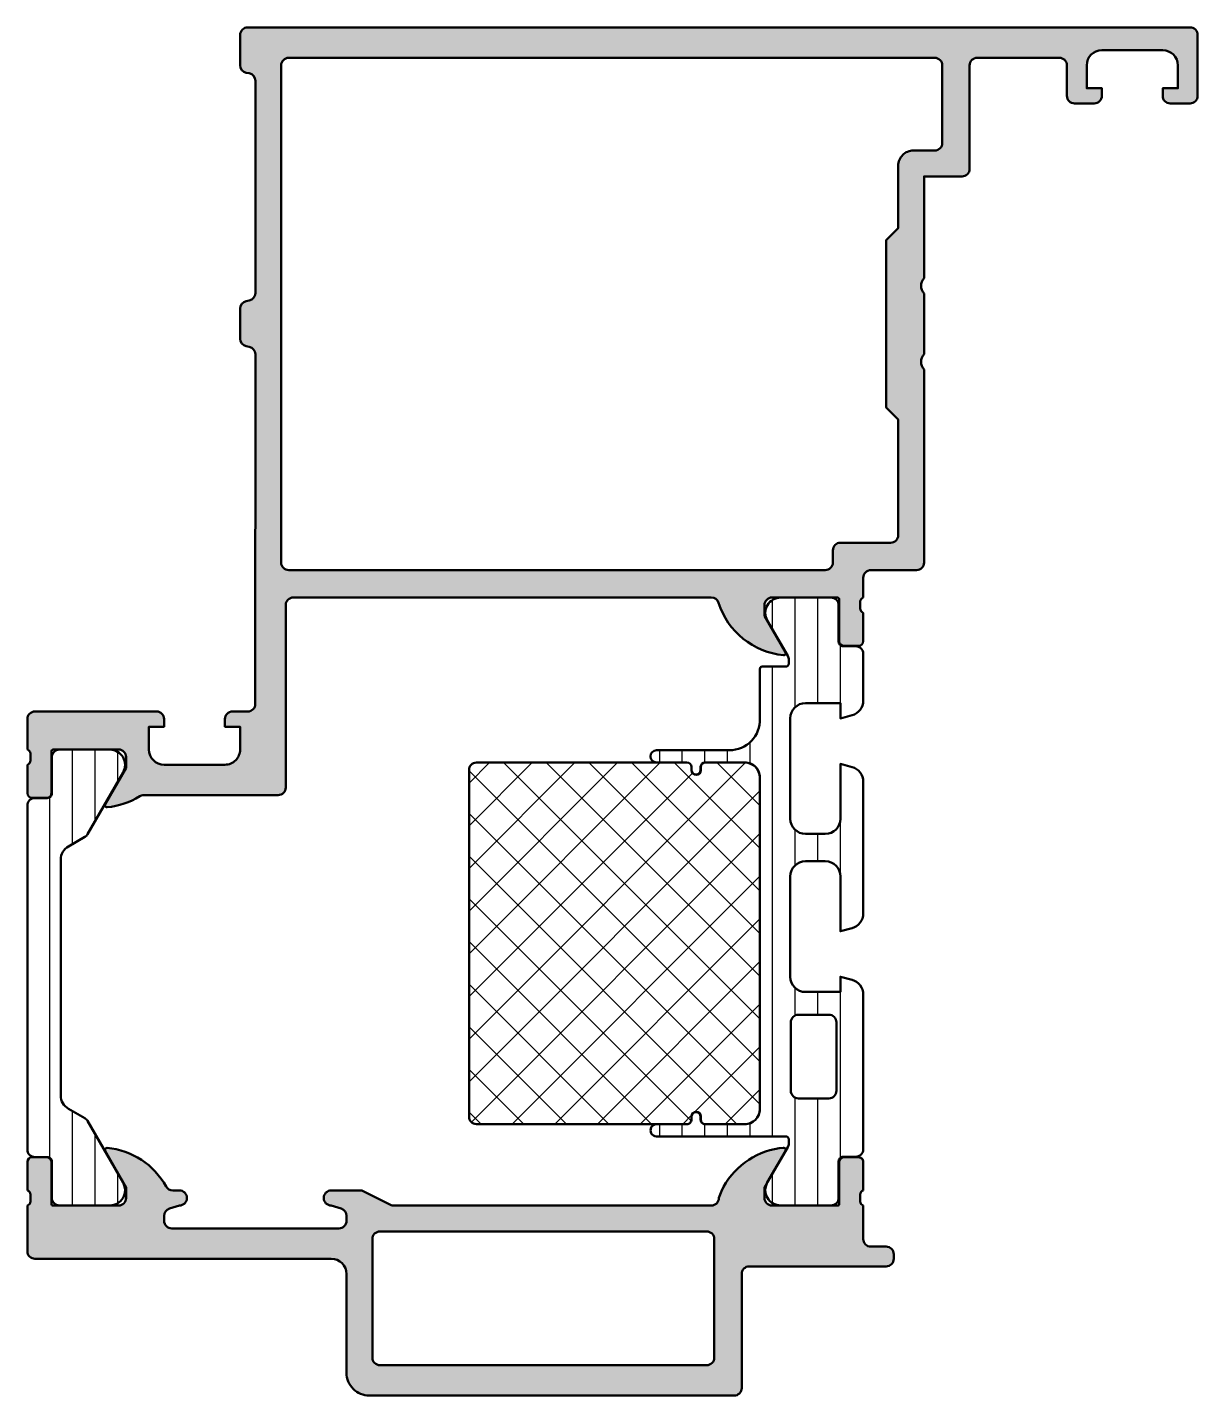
# Model space of a CAD drawing. Extents: x 0 to 77, y 0 to 90.
import ezdxf

# ---------------------------------------------------------------- set-up
doc = ezdxf.new("R2010")
doc.units = 0
for name, color, linetype, lineweight in [('0S-Alu contour', 7, 'Continuous', 50), ('0S-Alu hatch', 252, 'Continuous', 25), ('0S-Plastic contour', 254, 'Continuous', 50), ('0S-Plastic hatch', 253, 'Continuous', 25), ('0S-PT contour', 91, 'Continuous', 50), ('0S-PT hatch', 103, 'Continuous', 25)]:
    doc.layers.add(name, color=color, linetype=linetype, lineweight=lineweight)
pattern_1 = [(90, (0, 0), (-1.4859, 0), [])]

# ---------------------------------------------------------------- blocks, each defined once
blk = doc.blocks.new('438390__3E88428C_15AD_4265_878D_752377C3B3D6_')
at = {"layer": '0S-Alu hatch'}
h = blk.add_hatch(color=256, dxfattribs=at)
edge = h.paths.add_edge_path()
edge.add_line((13.99996566976633, 89.49996622139874), (13.9999656706469, 87.50978678155904))
edge.add_arc((14.49996567064698, 87.50978678155906), 0.500000000000079, 180, 258.7504882437638)
edge.add_line((14.40242468850431, 87.01939331014786), (14.59750665278966, 86.98059082295333))
edge.add_ellipse((14.49996567064715, 86.49019735154297), major_axis=(-0.4999999999992263, 0), ratio=1, start_angle=180, end_angle=258.7504882437625, ccw=False)
edge.add_line((14.99996567064638, 86.49019735154295), (14.99996567064644, 72.5195880670326))
edge.add_ellipse((14.4999656706469, 72.5195880670326), major_axis=(-0.4999999999995382, 0), ratio=1, start_angle=101.24951175620328, end_angle=180, ccw=False)
edge.add_line((14.59750665278919, 72.02919459562187), (14.40242468850421, 71.99039210842754))
edge.add_arc((14.49996567064652, 71.49999863701669), 0.4999999999996744, 101.2495117562036, 180)
edge.add_line((13.99996567064684, 71.49999863701667), (13.99996567064687, 69.51958806703325))
edge.add_arc((14.49996567064655, 69.51958806703327), 0.4999999999996803, 180, 258.750488243644)
edge.add_line((14.40242468850294, 69.02919459562267), (14.59750665279035, 68.99039210842729))
edge.add_ellipse((14.4999656706467, 68.49999863701667), major_axis=(-0.4999999999996984, 0), ratio=1, start_angle=179.9976988959704, end_angle=258.7504882436408, ccw=False)
edge.add_line((14.99996567024316, 68.49997855609486), (14.99904194738138, 45.49997719311146))
edge.add_ellipse((14.49904194778463, 45.49999727403326), major_axis=(-0.4999999999999944, 0), ratio=1, start_angle=90, end_angle=179.9976988959704, ccw=False)
edge.add_line((14.49904194778463, 44.99999727403326), (13.49996567064724, 44.99999727403326))
edge.add_arc((13.49996567064723, 44.49999727403313), 0.500000000000135, 89.99999999999959, 180)
edge.add_line((12.9999656706471, 44.49999727403311), (12.99996567064713, 43.99999727403328))
edge.add_line((12.99996567064713, 43.99999727403328), (13.99996567064687, 43.99999727403316))
edge.add_line((13.99996567064687, 43.99999727403316), (13.99996567064698, 42.49999727403343))
edge.add_ellipse((12.99996567064679, 42.49999727403335), major_axis=(-1.000000000000191, 0), ratio=1, start_angle=89.9999999999983, end_angle=180, ccw=False)
edge.add_line((12.99996567064676, 41.49999727403316), (8.999965670647036, 41.49999727403328))
edge.add_ellipse((8.999965670647065, 42.49999727403324), major_axis=(-0.9999999999999644, 0), ratio=1, start_angle=0, end_angle=89.9999999999983, ccw=False)
edge.add_line((7.9999656706471, 42.4999972740333), (7.999965670647185, 43.99999727403316))
edge.add_line((7.999965670647185, 43.99999727403316), (8.999965670647043, 43.99999727403316))
edge.add_line((8.999965670647043, 43.99999727403316), (8.999965670647327, 44.49999727403289))
edge.add_arc((8.499965670647342, 44.49999727403318), 0.4999999999999858, 0, 90.00000000000102)
edge.add_line((8.499965670647333, 44.99999727403316), (0.49996185594933, 44.99999727403305))
edge.add_arc((0.4999618559493371, 44.49999727403306), 0.4999999999999858, 90.00000000000081, 180)
edge.add_line((-3.81440506487e-05, 44.49999727403304), (-3.81440505635e-05, 42.49999727403334))
edge.add_ellipse((-0.078874590593621, 42.23247668204023), major_axis=(-0.2788950563274384, 0), ratio=1, start_angle=178.8354106259704, end_angle=253.5801235805051, ccw=False)
edge.add_line((0.1999628559494368, 42.22680827404218), (0.1999628559494368, 41.77321427404172))
edge.add_ellipse((-0.0789052396937251, 41.76755361456478), major_axis=(-0.278925541737141, 0), ratio=1, start_angle=106.42459455535459, end_angle=181.1628700728615, ccw=False)
edge.add_line((-3.81440505599e-05, 41.50001027404186), (-3.81440505635e-05, 39.61999927403335))
edge.add_arc((0.2999618559494479, 39.61999927403335), 0.3000000000000114, 180, 269.9999999999986)
edge.add_line((0.2999618559494408, 39.31999927403334), (1.279936174992212, 39.31999927403333))
edge.add_arc((1.279936174992219, 39.61999927403334), 0.3000000000000114, 269.9999999999986, 360)
edge.add_line((1.57993617499223, 39.61999927403334), (1.579936174992219, 42.37999727403333))
edge.add_ellipse((1.699936174992224, 42.37999727403333), major_axis=(-0.1200000000000045, 0), ratio=1, start_angle=270.0000000000017, end_angle=360, ccw=False)
edge.add_line((1.69993617499222, 42.49999727403333), (5.999961855949434, 42.49999727403333))
edge.add_ellipse((5.999961855949434, 41.99999727403333), major_axis=(-0.5, 0), ratio=1, start_angle=180, end_angle=270, ccw=False)
edge.add_line((6.499961855949434, 41.99999727403333), (6.499961855949438, 41.29999727403335))
edge.add_line((6.499961855949438, 41.29999727403335), (5.118466398327074, 38.90717695100578))
edge.add_arc((5.238081640597737, 38.83811705868164), 0.1381197846482953, 150.0000000000032, 275.6225775507922)
edge.add_arc((4.76173861477547, 43.67660613588097), 4.999999999999838, 275.6225775507956, 301.7565002298832)
edge.add_ellipse((7.656445776698083, 38.99999727403318), major_axis=(-0.5000000000001009, 0), ratio=1, start_angle=269.99999999999983, end_angle=301.75650022988344, ccw=False)
edge.add_line((7.656445776698085, 39.49999727403328), (16.49877351828327, 39.49999727403327))
edge.add_arc((16.49877351828327, 39.99999727403336), 0.5000000000000924, 270, 359.9973363370521)
edge.add_line((16.99877351774304, 39.99997402918957), (16.99933139613609, 52.00002051887754))
edge.add_ellipse((17.49933139559567, 51.99999727403361), major_axis=(-0.4999999999998991, 0), ratio=1, start_angle=270.0000000000004, end_angle=359.997336337189, ccw=False)
edge.add_line((17.49933139559567, 52.4999972740335), (44.99993133837048, 52.49999727403352))
edge.add_ellipse((44.99993133837047, 51.99999727403341), major_axis=(-0.5000000000001208, 0), ratio=1, start_angle=197.7484163560716, end_angle=269.9999999999992, ccw=False)
edge.add_arc((50.23815457954449, 53.67660613588128), 5.000000000000103, 197.74841635607, 264.3774224492064)
edge.add_arc((49.76181155372237, 48.83811705868168), 0.1381197846482947, 264.3774224492107, 390.0000000000038)
edge.add_line((49.88142679599302, 48.90717695100583), (48.49993133837066, 51.29999727403337))
edge.add_line((48.49993133837066, 51.29999727403337), (48.49993133837066, 51.99999727403341))
edge.add_ellipse((48.99993133837066, 51.99999727403341), major_axis=(-0.5, 0), ratio=1, start_angle=270, end_angle=360, ccw=False)
edge.add_line((48.99993133837066, 52.4999972740334), (53.29995701932804, 52.4999972740334))
edge.add_ellipse((53.29995701932803, 52.37999727403352), major_axis=(-0.1199999999998837, 0), ratio=1, start_angle=180, end_angle=269.9999999999966, ccw=False)
edge.add_line((53.41995701932791, 52.37999727403352), (53.41995701932792, 49.61999927403351))
edge.add_arc((53.71995701932793, 49.61999927403351), 0.3000000000000114, 180, 270)
edge.add_line((53.71995701932793, 49.3199992740335), (54.69993133837071, 49.3199992740335))
edge.add_arc((54.6999313383707, 49.61999927403351), 0.3000000000000114, 270.0000000000013, 360)
edge.add_line((54.99993133837072, 49.61999927403351), (54.99993133837072, 51.50001027404202))
edge.add_ellipse((55.07879843401388, 51.76755361456496), major_axis=(-0.2789255417371511, 0), ratio=1, start_angle=-1.1628700728908825, end_angle=73.57540544464513, ccw=False)
edge.add_line((54.79993033837072, 51.77321427404204), (54.79993033837072, 52.22680827404204))
edge.add_ellipse((55.07876778491375, 52.23247668204038), major_axis=(-0.2788950563274302, 0), ratio=1, start_angle=-73.58012358051059, end_angle=1.1645893740924862, ccw=False)
edge.add_line((54.99993133837072, 52.4999972740335), (54.99993133837072, 53.8000412433729))
edge.add_ellipse((55.49993133837073, 53.8000412433729), major_axis=(-0.5000000000000214, 0), ratio=1, start_angle=270.00000000000324, end_angle=360, ccw=False)
edge.add_line((55.4999313383707, 54.30004124337291), (58.49988840171549, 54.30004124337303))
edge.add_arc((58.49988840171548, 54.80004124337304), 0.5000000000000071, 270.0000000000025, 360)
edge.add_line((58.99988840171548, 54.80004124337304), (58.99988840171552, 67.49999533640488))
edge.add_ellipse((59.52492024302628, 67.99999455587604), major_axis=(-0.7250225195550437, 0), ratio=1, start_angle=-43.60193782010151, end_angle=43.601038928322794, ccw=False)
edge.add_line((58.99989624607847, 68.50000201231131), (58.99989624607845, 72.49998157414497))
edge.add_ellipse((59.52492047074414, 72.9999890231718), major_axis=(-0.7250226793474333, 0), ratio=1, start_angle=-43.60192498553039, end_angle=43.60192498553039, ccw=False)
edge.add_line((58.99989624607845, 73.49999647219865), (58.99989624607825, 80.19968294797528))
edge.add_line((58.99989624607825, 80.19968294797528), (61.49989319432048, 80.19966768920484))
edge.add_arc((61.49989624607829, 80.69966768919572), 0.5000000000001898, 269.999650294315, 360)
edge.add_line((61.99989624607847, 80.69966768919572), (61.99989624607844, 87.50032808908306))
edge.add_ellipse((62.49989624607844, 87.50032808908306), major_axis=(-0.5, 0), ratio=1, start_angle=270.00000000987654, end_angle=360, ccw=False)
edge.add_line((62.49989624599225, 88.00032808908307), (67.89984818089175, 88.000328090014))
edge.add_ellipse((67.89984818089172, 87.50029757150429), major_axis=(-0.500030518509689, 0), ratio=1, start_angle=180, end_angle=269.99999999999676, ccw=False)
edge.add_line((68.3998786994014, 87.50029757148762), (68.39987869840348, 85.50033625104038))
edge.add_arc((68.89988686042742, 85.50033625104037), 0.5000081620239101, 180, 269.9999999589703)
edge.add_line((68.89988686006936, 85.00032808901645), (70.19985123265027, 85.00032808815213))
edge.add_arc((70.19985123265015, 85.50035860666117), 0.5000305185090355, 270.0000000000147, 360)
edge.add_line((70.69988175115918, 85.50035860666117), (70.69988175022793, 86.00032808908293))
edge.add_line((70.69988175022793, 86.00032808908293), (69.69988175022887, 86.0003280890834))
edge.add_line((69.69988175022887, 86.0003280890834), (69.69988175019851, 87.50032808905306))
edge.add_ellipse((70.69988175022777, 87.5003280890539), major_axis=(-1.000000000029267, 0), ratio=1, start_angle=270.0000000070829, end_angle=360, ccw=False)
edge.add_line((70.69988175010415, 88.50032808908315), (74.69985029058776, 88.50032808957768))
edge.add_ellipse((74.69985029058768, 87.50029662944196), major_axis=(-1.000031460135716, 0), ratio=1, start_angle=180, end_angle=269.9999999999951, ccw=False)
edge.add_line((75.69988175072339, 87.50029662944156), (75.69988175022796, 86.00032808908315))
edge.add_line((75.69988175022796, 86.00032808908315), (74.69988175022839, 86.0003280890834))
edge.add_line((74.69988175022839, 86.0003280890834), (74.69988174551287, 85.50029757482358))
edge.add_arc((75.19985123148565, 85.50029757482318), 0.4999694859727768, 180, 269.9999999589526)
edge.add_line((75.19985123112745, 85.00032808885041), (76.49985428440803, 85.0003280881519))
edge.add_arc((76.49985428440807, 85.50035860666127), 0.5000305185093481, 269.9999999999951, 360)
edge.add_line((76.99988480291742, 85.50035860663004), (76.99988480223587, 89.50031227462526))
edge.add_arc((76.49986898752783, 89.50031227462522), 0.5000158147080356, 0, 90.00030571434779)
edge.add_line((76.49986631958248, 90.00032808932615), (14.49999405524998, 89.99999727490781))
edge.add_arc((14.49999672328251, 89.49996622139876), 0.50003105351618, 90.00030571502039, 180)
edge = h.paths.add_edge_path()
edge.add_line((16.69996567322616, 54.79999727399412), (16.69996567064688, 87.4999810485867))
edge.add_ellipse((17.19997592825027, 87.49998104858672), major_axis=(-0.5000102576033876, 0), ratio=1, start_angle=270.00001244489505, end_angle=360, ccw=False)
edge.add_line((17.19997581964585, 87.9999913061901), (59.70004637198289, 88.00000053480255))
edge.add_ellipse((59.70004648058509, 87.50000053480254), major_axis=(-0.5000000000000118, 0), ratio=1, start_angle=180, end_angle=270.0000124448947, ccw=False)
edge.add_line((60.2000464805851, 87.50000053480254), (60.20004648058497, 82.39965548215508))
edge.add_ellipse((59.7000464805848, 82.39965548215508), major_axis=(-0.5000000000001706, 0), ratio=1, start_angle=90, end_angle=180, ccw=False)
edge.add_line((59.7000464805848, 81.89965548215491), (58.29987793553136, 81.89965548215496))
edge.add_arc((58.29986630012579, 80.899667326646), 0.9999881555766366, 89.99933333247199, 180.0002074107728)
edge.add_line((57.29987814455571, 80.89966370670717), (57.29989298528273, 76.80000190146141))
edge.add_line((57.29989298528273, 76.80000190146141), (56.49988862572, 75.99999754189878))
edge.add_line((56.49988862572, 75.99999754189878), (56.49988862572, 64.99999154353613))
edge.add_line((56.49988862572, 64.99999154353613), (57.2998929852828, 64.1999871839737))
edge.add_line((57.2998929852828, 64.1999871839737), (57.29984085489829, 56.60003781371932))
edge.add_ellipse((56.79984085491036, 56.6000412433729), major_axis=(-0.4999999999996904, 0), ratio=1, start_angle=89.9999999999975, end_angle=179.9996069904538, ccw=False)
edge.add_line((56.79984085491034, 56.1000412433732), (53.49989319432086, 56.10004124337331))
edge.add_arc((53.49989319432085, 55.60004124337327), 0.5000000000000427, 89.99999999999837, 180)
edge.add_line((52.9998931943208, 55.60004124337329), (52.99989319432079, 54.79999727403338))
edge.add_ellipse((52.49989319432096, 54.79999727403341), major_axis=(-0.4999999999998295, 0), ratio=1, start_angle=90, end_angle=180, ccw=False)
edge.add_line((52.49989319432096, 54.29999727403358), (17.19996567322615, 54.29999727403357))
edge.add_ellipse((17.19996567322615, 54.79999727403356), major_axis=(-0.4999999999999858, 0), ratio=1, start_angle=0, end_angle=90, ccw=False)
at = {"layer": '0S-Alu contour', "color": 7}
for points in [[(13.99996566976633, 89.49996622139874), (13.9999656706469, 87.50978678155904)], [(76.49986631958248, 90.00032808932615), (14.49999405524998, 89.99999727490781)], [(76.99988480291742, 85.50035860663004), (76.99988480223587, 89.50031227462526)], [(70.69988175010415, 88.50032808908315), (74.69985029058776, 88.50032808957768)], [(16.69996567322616, 54.79999727399412), (16.69996567064688, 87.4999810485867)], [(17.19997581964585, 87.9999913061901), (59.70004637198289, 88.00000053480255)], [(60.2000464805851, 87.50000053480254), (60.20004648058497, 82.39965548215508)], [(61.99989624607847, 80.69966768919572), (61.99989624607844, 87.50032808908306)], [(62.49989624599225, 88.00032808908307), (67.89984818089175, 88.000328090014)], [(68.3998786994014, 87.50029757148762), (68.39987869840348, 85.50033625104038)], [(70.69988175115918, 85.50035860666117), (70.69988175022793, 86.00032808908293), (69.69988175022887, 86.0003280890834), (69.69988175019851, 87.50032808905306)], [(75.69988175072339, 87.50029662944156), (75.69988175022796, 86.00032808908315), (74.69988175022839, 86.0003280890834), (74.69988174551287, 85.50029757482358)], [(14.40242468850431, 87.01939331014786), (14.59750665278966, 86.98059082295333)], [(14.99996567064638, 86.49019735154295), (14.99996567064644, 72.5195880670326)], [(68.89988686006936, 85.00032808901645), (70.19985123265027, 85.00032808815213)], [(75.19985123112745, 85.00032808885041), (76.49985428440803, 85.0003280881519)], [(59.7000464805848, 81.89965548215491), (58.29987793553136, 81.89965548215496)], [(57.29987814455571, 80.89966370670717), (57.29989298528273, 76.80000190146141), (56.49988862572, 75.99999754189878), (56.49988862572, 64.99999154353613), (57.2998929852828, 64.1999871839737), (57.29984085489829, 56.60003781371932)], [(58.99989624607845, 73.49999647219865), (58.99989624607825, 80.19968294797528), (61.49989319432048, 80.19966768920484)], [(14.59750665278919, 72.02919459562187), (14.40242468850421, 71.99039210842754)], [(58.99989624607847, 68.50000201231131), (58.99989624607845, 72.49998157414497)], [(13.99996567064684, 71.49999863701667), (13.99996567064687, 69.51958806703325)], [(14.40242468850294, 69.02919459562267), (14.59750665279035, 68.99039210842729)], [(14.99996567024316, 68.49997855609486), (14.99904194738138, 45.49997719311146)], [(58.99988840171548, 54.80004124337304), (58.99988840171552, 67.49999533640488)], [(56.79984085491034, 56.1000412433732), (53.49989319432086, 56.10004124337331)], [(52.9998931943208, 55.60004124337329), (52.99989319432079, 54.79999727403338)], [(52.49989319432096, 54.29999727403358), (17.19996567322615, 54.29999727403357)], [(55.4999313383707, 54.30004124337291), (58.49988840171549, 54.30004124337303)], [(54.99993133837072, 52.4999972740335), (54.99993133837072, 53.8000412433729)], [(17.49933139559567, 52.4999972740335), (44.99993133837048, 52.49999727403352)], [(48.99993133837066, 52.4999972740334), (53.29995701932804, 52.4999972740334)], [(53.41995701932791, 52.37999727403352), (53.41995701932792, 49.61999927403351)], [(54.79993033837072, 51.77321427404204), (54.79993033837072, 52.22680827404204)], [(16.99877351774304, 39.99997402918957), (16.99933139613609, 52.00002051887754)], [(49.88142679599302, 48.90717695100583), (48.49993133837066, 51.29999727403337), (48.49993133837066, 51.99999727403341)], [(54.99993133837072, 49.61999927403351), (54.99993133837072, 51.50001027404202)], [(53.71995701932793, 49.3199992740335), (54.69993133837071, 49.3199992740335)], [(-3.81440506487e-05, 44.49999727403304), (-3.81440505635e-05, 42.49999727403334)], [(8.499965670647333, 44.99999727403316), (0.49996185594933, 44.99999727403305)], [(7.9999656706471, 42.4999972740333), (7.999965670647185, 43.99999727403316), (8.999965670647043, 43.99999727403316), (8.999965670647327, 44.49999727403289)], [(12.9999656706471, 44.49999727403311), (12.99996567064713, 43.99999727403328), (13.99996567064687, 43.99999727403316), (13.99996567064698, 42.49999727403343)], [(14.49904194778463, 44.99999727403326), (13.49996567064724, 44.99999727403326)], [(1.57993617499223, 39.61999927403334), (1.579936174992219, 42.37999727403333)], [(1.69993617499222, 42.49999727403333), (5.999961855949434, 42.49999727403333)], [(-3.81440505599e-05, 41.50001027404186), (-3.81440505635e-05, 39.61999927403335)], [(0.1999628559494368, 42.22680827404218), (0.1999628559494368, 41.77321427404172)], [(6.499961855949434, 41.99999727403333), (6.499961855949438, 41.29999727403335), (5.118466398327074, 38.90717695100578)], [(12.99996567064676, 41.49999727403316), (8.999965670647036, 41.49999727403328)], [(0.2999618559494408, 39.31999927403334), (1.279936174992212, 39.31999927403333)], [(7.656445776698085, 39.49999727403328), (16.49877351828327, 39.49999727403327)]]:
    blk.add_lwpolyline(points, dxfattribs=at)
for centre, radius, start, end in [((14.49999672328251, 89.49996622139876), 0.50003105351618, 90.00030571502039, 180), ((76.49986898752783, 89.50031227462522), 0.5000158147080356, 0, 90.00030571434779), ((14.49996567064698, 87.50978678155906), 0.500000000000079, 180, 258.7504882437638), ((68.89988686042742, 85.50033625104037), 0.5000081620239101, 180, 269.9999999589703), ((70.19985123265015, 85.50035860666117), 0.5000305185090355, 270.0000000000147, 0), ((75.19985123148565, 85.50029757482318), 0.4999694859727768, 180, 269.9999999589526), ((76.49985428440807, 85.50035860666127), 0.5000305185093481, 269.9999999999951, 0), ((58.29986630012579, 80.899667326646), 0.9999881555766366, 89.99933333247199, 180.0002074107728), ((61.49989624607829, 80.69966768919572), 0.5000000000001898, 269.999650294315, 0), ((14.49996567064652, 71.49999863701669), 0.4999999999996744, 101.2495117562036, 180), ((14.49996567064655, 69.51958806703327), 0.4999999999996803, 180, 258.750488243644), ((53.49989319432085, 55.60004124337327), 0.5000000000000427, 89.99999999999837, 180), ((58.49988840171548, 54.80004124337304), 0.5000000000000071, 270.0000000000025, 0), ((50.23815457954449, 53.67660613588128), 5.000000000000103, 197.74841635607, 264.3774224492064), ((53.71995701932793, 49.61999927403351), 0.3000000000000114, 180, 270), ((54.6999313383707, 49.61999927403351), 0.3000000000000114, 270.0000000000013, 0), ((49.76181155372237, 48.83811705868168), 0.1381197846482947, 264.3774224492107, 30.00000000000375), ((0.4999618559493371, 44.49999727403306), 0.4999999999999858, 90.00000000000081, 180), ((8.499965670647342, 44.49999727403318), 0.4999999999999858, 0, 90.00000000000102), ((13.49996567064723, 44.49999727403313), 0.500000000000135, 89.99999999999959, 180), ((0.2999618559494479, 39.61999927403335), 0.3000000000000114, 180, 269.9999999999986), ((1.279936174992219, 39.61999927403334), 0.3000000000000114, 269.9999999999986, 0), ((16.49877351828327, 39.99999727403336), 0.5000000000000924, 270, 359.9973363370521), ((5.238081640597737, 38.83811705868164), 0.1381197846482953, 150.0000000000032, 275.6225775507922), ((4.76173861477547, 43.67660613588097), 4.999999999999838, 275.6225775507956, 301.7565002298832)]:
    blk.add_arc(centre, radius, start, end, dxfattribs=at)
at = {"layer": '0S-Alu contour', "color": 7, "extrusion": (0, 0, -1)}
for centre, radius, start, end in [((-70.69988175022777, 87.5003280890539), 1.000000000029267, 0, 89.99999999291707), ((-74.69985029058768, 87.50029662944196), 1.000031460135716, 90.00000000000487, 180), ((-17.19997592825027, 87.49998104858672), 0.5000102576033876, 0, 89.99998755510494), ((-59.70004648058509, 87.50000053480254), 0.5000000000000118, 89.9999875551053, 180), ((-62.49989624607844, 87.50032808908306), 0.5, 0, 89.99999999012348), ((-67.89984818089172, 87.50029757150429), 0.5000305185096892, 90.00000000000325, 180), ((-14.49996567064715, 86.49019735154297), 0.4999999999992263, 101.2495117562375, 180), ((-59.7000464805848, 82.39965548215508), 0.5000000000001706, 180, 270), ((-59.52492047074414, 72.9999890231718), 0.7250226793474333, 316.3980750144696, 43.60192498553046), ((-14.4999656706469, 72.5195880670326), 0.4999999999995382, 180, 258.7504882437967), ((-14.4999656706467, 68.49999863701667), 0.4999999999996984, 101.2495117563592, 180.0023011040297), ((-59.52492024302628, 67.99999455587604), 0.7250225195550437, 316.3989610716772, 43.60193782010159), ((-56.79984085491036, 56.6000412433729), 0.4999999999996904, 180.0003930095463, 270.0000000000025), ((-17.19996567322615, 54.79999727403356), 0.4999999999999858, 270, 0), ((-52.49989319432096, 54.79999727403341), 0.4999999999998295, 180, 270), ((-55.49993133837073, 53.8000412433729), 0.5000000000000214, 0, 89.99999999999675), ((-17.49933139559567, 51.99999727403361), 0.4999999999998991, 0.0026636628110241, 89.99999999999959), ((-44.99993133837047, 51.99999727403341), 0.5000000000001208, 90.00000000000081, 162.2515836439284), ((-48.99993133837066, 51.99999727403341), 0.5, 0, 90), ((-53.29995701932803, 52.37999727403352), 0.1199999999998837, 90.0000000000034, 180), ((-55.07876778491375, 52.23247668204038), 0.2788950563274302, 358.8354106259075, 73.58012358051066), ((-55.07879843401388, 51.76755361456496), 0.2789255417371511, 286.4245945553549, 1.162870072890926), ((-14.49904194778463, 45.49999727403326), 0.4999999999999944, 180.0023011040297, 270), ((0.078874590593621, 42.23247668204023), 0.2788950563274384, 106.4198764194949, 181.1645893740296), ((-1.699936174992224, 42.37999727403333), 0.1200000000000045, 0, 89.99999999999831), ((-5.999961855949434, 41.99999727403333), 0.5, 90, 180), ((-8.999965670647065, 42.49999727403324), 0.9999999999999644, 270.0000000000017, 0), ((-12.99996567064679, 42.49999727403335), 1.000000000000191, 180, 270.0000000000017), ((0.0789052396937251, 41.76755361456478), 0.278925541737141, 178.8371299271385, 253.5754054446454), ((-7.656445776698083, 38.99999727403318), 0.5000000000001009, 58.24349977011658, 90.00000000000018)]:
    blk.add_arc(centre, radius, start, end, dxfattribs=at)
blk = doc.blocks.new('438400__9FDC3A8A_D999_460B_9A8B_5DD0F9E5900C_')
at = {"layer": '0S-Alu hatch'}
h = blk.add_hatch(color=256, dxfattribs=at)
edge = h.paths.add_edge_path()
edge.add_arc((0.4999693078430312, 9.499980751315007), 0.4999769371496861, 180, 269.999977582978)
edge.add_line((0.4999691122266335, 9.00000381416536), (20.00000000062078, 8.999996185302734))
edge.add_ellipse((19.99995682149099, 7.999953005815285), major_axis=(-1.000043180419627, 0), ratio=1, start_angle=180.0029110083251, end_angle=269.9975261249224, ccw=False)
edge.add_line((21.0000000006199, 8.000003814688961), (21.0000000006199, 1.499999999995599))
edge.add_arc((22.49995687782097, 1.499956877767841), 1.499956877820919, 179.998352804877, 269.9999999999998)
edge.add_line((22.49995687782096, -5.30787e-11), (46.49940461991014, -1.137e-13))
edge.add_arc((46.49940461990904, 0.5005549603821173), 0.500554960382231, 270.0000000001252, 360)
edge.add_line((46.99995958029127, 0.5005549603821197), (46.99995958029123, 8.000554960382086))
edge.add_ellipse((47.49995958029128, 8.000554960382091), major_axis=(-0.5000000000000533, 0), ratio=1, start_angle=270.0002563419083, end_angle=360, ccw=False)
edge.add_line((47.49995734328613, 8.50055496037714), (56.49989924323597, 8.500595225405222))
edge.add_arc((56.49989700609456, 9.000625743910646), 0.5000305185104286, 270.0002563418763, 359.9965031578451)
edge.add_line((56.99992752367371, 9.000595226342625), (56.99992752367371, 9.300644052380786))
edge.add_arc((56.49987412512825, 9.300537242465689), 0.5000534099526006, 0.0122382075011231, 89.99300738100737)
edge.add_line((56.49993515375885, 9.800590648694193), (55.49992752367362, 9.800590648694197))
edge.add_ellipse((55.49992752367362, 10.30059064869434), major_axis=(-0.5000000000001421, 0), ratio=1, start_angle=0, end_angle=90, ccw=False)
edge.add_line((54.99992752367347, 10.30059064869434), (54.99992752367347, 12.49999727403315))
edge.add_ellipse((55.07876397021652, 12.76751786602626), major_axis=(-0.278895056327431, 0), ratio=1, start_angle=-1.164589374108175, end_angle=73.58012358050757, ccw=False)
edge.add_line((54.79992652367347, 12.77318627402469), (54.79992652367347, 13.2267802740246))
edge.add_ellipse((55.07879461931665, 13.23244093350171), major_axis=(-0.2789255417371515, 0), ratio=1, start_angle=-73.57540544464513, end_angle=1.162870072896908, ccw=False)
edge.add_line((54.99992752367347, 13.49998427402465), (54.99992752367349, 15.37999527403315))
edge.add_arc((54.69992752367349, 15.37999527403315), 0.3000000000000043, 0, 90.00000000000136)
edge.add_line((54.69992752367348, 15.67999527403315), (53.71995320463068, 15.67999527403315))
edge.add_arc((53.71995320463068, 15.37999527403315), 0.2999999999999971, 90, 180)
edge.add_line((53.41995320463069, 15.37999527403315), (53.41995320463069, 12.61999727403315))
edge.add_ellipse((53.29995320463069, 12.61999727403315), major_axis=(-0.1199999999999903, 0), ratio=1, start_angle=89.99999999998983, end_angle=180, ccw=False)
edge.add_line((53.29995320463067, 12.49999727403316), (48.99992483295736, 12.49999727392712))
edge.add_ellipse((48.9999248329574, 12.99998695392315), major_axis=(-0.4999896799960251, 0), ratio=1, start_angle=0, end_angle=89.99999999999432, ccw=False)
edge.add_line((48.49993515296137, 12.9999869539234), (48.49993515306824, 13.69999422227565))
edge.add_line((48.49993515306824, 13.69999422227565), (49.88817978197452, 16.10451997911148))
edge.add_arc((49.76121506891293, 16.16120146979508), 0.1390425465421651, 335.9423438027915, 446.6072913621738)
edge.add_line((49.76944351488454, 16.30000032579117), (49.72911453538888, 16.29452242051771))
edge.add_line((49.72911453538888, 16.29452242051771), (49.46851730638769, 16.26844515000973))
edge.add_arc((50.18897282583773, 11.32077076207202), 4.999853798318587, 98.28489453359008, 154.8580559001089)
edge.add_line((45.66281509691556, 13.44501985704157), (45.49991533339539, 12.99994312248049))
edge.add_ellipse((44.99990355209043, 13.0000117839241), major_axis=(-0.5000117860192348, 0), ratio=1, start_angle=90.41752632947362, end_angle=179.9921321635717, ccw=False)
edge.add_line((45.0035472103105, 12.5000132740134), (24.11804513130471, 12.50001327401352))
edge.add_ellipse((24.11804513130471, 13.00001327401341), major_axis=(-0.4999999999998864, 0), ratio=1, start_angle=63.43087387618141, end_angle=89.9999999999996, ccw=False)
edge.add_line((23.89440652773601, 12.55281558283676), (22.10533032995535, 13.44751273902491))
edge.add_arc((21.88229618724506, 13.00001327401345), 0.500000000000055, 63.50829236480249, 90.00000000000122)
edge.add_line((21.88229618724505, 13.50001327401351), (19.99999237122532, 13.50001327401348))
edge.add_arc((19.99999237122532, 13.00001327401348), 0.5000000000000018, 90.00000000000081, 270.0000000000004)
edge.add_line((19.99999237122533, 12.50001327401348), (20.65711374568636, 12.29999814156887))
edge.add_ellipse((20.49998493691708, 11.82532927019138), major_axis=(-0.5000000000000338, 0), ratio=1, start_angle=180, end_angle=251.6839973318908, ccw=False)
edge.add_line((20.99998493691711, 11.82532927019123), (20.9999849369723, 11.49999833657189))
edge.add_ellipse((20.49998474052876, 11.49999833657204), major_axis=(-0.5000001964435381, 0), ratio=1, start_angle=89.99565096771647, end_angle=180, ccw=False)
edge.add_line((20.49994678804758, 10.99999814156889), (9.499984936522212, 10.99999814151366))
edge.add_ellipse((9.499984936522212, 11.49999070703751), major_axis=(-0.4999925655238453, 0), ratio=1, start_angle=0, end_angle=89.99999999999977, ccw=False)
edge.add_line((8.999992370998369, 11.4999907070374), (8.999992371225227, 11.82532927054027))
edge.add_ellipse((9.499992371225149, 11.82532927019162), major_axis=(-0.4999999999999219, 0), ratio=1, start_angle=288.31600266814416, end_angle=360, ccw=False)
edge.add_line((9.342863562455609, 12.29999814156891), (9.999992371225199, 12.50001327401342))
edge.add_arc((9.999992371225122, 13.00001327401342), 0.5000000000000036, 270.0000000000088, 450.0000000000087)
edge.add_line((9.999992371225046, 13.50001327401343), (9.566823507544532, 13.50001327401331))
edge.add_ellipse((9.566823507544399, 14.00001327400795), major_axis=(-0.499999999994639, 0), ratio=1, start_angle=29.127376471037394, end_angle=90.00000000001529, ccw=False)
edge.add_arc((4.761769130058151, 11.32392428366199), 4.999999999981176, 29.11358337110606, 84.37742244926226)
edge.add_arc((5.238112155873704, 16.16241336084328), 0.1381197846482456, 84.37742244926386, 209.9999999999885)
edge.add_line((5.118496913603074, 16.09335346851918), (6.499992371225111, 13.70053314549144))
edge.add_line((6.499992371225111, 13.70053314549144), (6.499992371225154, 13.00053314549186))
edge.add_ellipse((5.999992371224969, 13.00053314549183), major_axis=(-0.5000000000001849, 0), ratio=1, start_angle=90.00000000000182, end_angle=180, ccw=False)
edge.add_line((5.999992371224985, 12.50053314549165), (1.699966690267743, 12.50053314549152))
edge.add_ellipse((1.699966690267739, 12.62053314549152), major_axis=(-0.120000000000001, 0), ratio=1, start_angle=0, end_angle=90.0000000000017, ccw=False)
edge.add_line((1.579966690267738, 12.62053314549152), (1.579966690267738, 15.38053114549152))
edge.add_arc((1.279966690267741, 15.38053114549152), 0.2999999999999971, 0, 90)
edge.add_line((1.279966690267741, 15.68053114549151), (0.2999923712249526, 15.68053114549152))
edge.add_arc((0.2999923712249526, 15.38053114549152), 0.3000000000000043, 90, 180)
edge.add_line((-7.6287750517e-06, 15.38053114549152), (-7.6287750481e-06, 13.500520145483))
edge.add_ellipse((-0.0788747244182133, 13.23297680496006), major_axis=(-0.2789255417371485, 0), ratio=1, start_angle=178.8371299271148, end_angle=253.5754054446458, ccw=False)
edge.add_line((0.1999933712249522, 13.22731614548301), (0.1999933712249522, 12.77372214548299))
edge.add_ellipse((-0.078844075318095, 12.76805373748463), major_axis=(-0.2788950563274338, 0), ratio=1, start_angle=106.41987641949149, end_angle=181.1645893740932, ccw=False)
edge.add_line((-7.6287750552e-06, 12.50053314549152), (-7.6293066549e-06, 9.49998075131495))
edge = h.paths.add_edge_path()
edge.add_ellipse((23.19998141576531, 2.500024139754942), major_axis=(-0.5000241403379829, 0), ratio=1, start_angle=0.0027660786490741884, end_angle=89.99723392038709, ccw=False)
edge.add_line((22.69995727601003, 2.499999999999647), (22.69995727601048, 10.29999694824228))
edge.add_ellipse((23.19995727601044, 10.29999694824225), major_axis=(-0.4999999999999579, 0), ratio=1, start_angle=269.999992735517, end_angle=360, ccw=False)
edge.add_line((23.19995733940501, 10.7999969482422), (44.69995958029083, 10.79999422227536))
edge.add_ellipse((44.70023842346551, 10.30027306544983), major_axis=(-0.4997212346224222, 0), ratio=1, start_angle=180.0319709005207, end_angle=270.0319709005301, ccw=False)
edge.add_line((45.19995958029105, 10.30055190862447), (45.19995958029134, 2.50055496038203))
edge.add_ellipse((44.69940189394233, 2.500554960382027), major_axis=(-0.5005576863489907, 0), ratio=1, start_angle=89.9999927353303, end_angle=180, ccw=False)
edge.add_line((44.69940183047542, 1.99999727403304), (23.19995727600158, 1.999999999999659))
at = {"layer": '0S-Alu contour', "color": 7}
for points in [[(49.76944351488454, 16.30000032579117), (49.72911453538888, 16.29452242051771), (49.46851730638769, 16.26844515000973)], [(-7.6287750517e-06, 15.38053114549152), (-7.6287750481e-06, 13.500520145483)], [(1.279966690267741, 15.68053114549151), (0.2999923712249526, 15.68053114549152)], [(1.579966690267738, 12.62053314549152), (1.579966690267738, 15.38053114549152)], [(5.118496913603074, 16.09335346851918), (6.499992371225111, 13.70053314549144), (6.499992371225154, 13.00053314549186)], [(48.49993515296137, 12.9999869539234), (48.49993515306824, 13.69999422227565), (49.88817978197452, 16.10451997911148)], [(53.41995320463069, 15.37999527403315), (53.41995320463069, 12.61999727403315)], [(54.69992752367348, 15.67999527403315), (53.71995320463068, 15.67999527403315)], [(54.99992752367347, 13.49998427402465), (54.99992752367349, 15.37999527403315)], [(0.1999933712249522, 13.22731614548301), (0.1999933712249522, 12.77372214548299)], [(9.999992371225046, 13.50001327401343), (9.566823507544532, 13.50001327401331)], [(21.88229618724505, 13.50001327401351), (19.99999237122532, 13.50001327401348)], [(23.89440652773601, 12.55281558283676), (22.10533032995535, 13.44751273902491)], [(45.66281509691556, 13.44501985704157), (45.49991533339539, 12.99994312248049)], [(54.79992652367347, 12.77318627402469), (54.79992652367347, 13.2267802740246)], [(-7.6287750552e-06, 12.50053314549152), (-7.6293066549e-06, 9.49998075131495)], [(5.999992371224985, 12.50053314549165), (1.699966690267743, 12.50053314549152)], [(8.999992370998369, 11.4999907070374), (8.999992371225227, 11.82532927054027)], [(9.342863562455609, 12.29999814156891), (9.999992371225199, 12.50001327401342)], [(19.99999237122533, 12.50001327401348), (20.65711374568636, 12.29999814156887)], [(20.99998493691711, 11.82532927019123), (20.9999849369723, 11.49999833657189)], [(45.0035472103105, 12.5000132740134), (24.11804513130471, 12.50001327401352)], [(53.29995320463067, 12.49999727403316), (48.99992483295736, 12.49999727392712)], [(54.99992752367347, 10.30059064869434), (54.99992752367347, 12.49999727403315)], [(20.49994678804758, 10.99999814156889), (9.499984936522212, 10.99999814151366)], [(22.69995727601003, 2.499999999999647), (22.69995727601048, 10.29999694824228)], [(23.19995733940501, 10.7999969482422), (44.69995958029083, 10.79999422227536)], [(45.19995958029105, 10.30055190862447), (45.19995958029134, 2.50055496038203)], [(56.49993515375885, 9.800590648694193), (55.49992752367362, 9.800590648694197)], [(56.99992752367371, 9.000595226342625), (56.99992752367371, 9.300644052380786)], [(0.4999691122266335, 9.00000381416536), (20.00000000062078, 8.999996185302734)], [(47.49995734328613, 8.50055496037714), (56.49989924323597, 8.500595225405222)], [(21.0000000006199, 8.000003814688961), (21.0000000006199, 1.499999999995599)], [(46.99995958029127, 0.5005549603821197), (46.99995958029123, 8.000554960382086)], [(44.69940183047542, 1.99999727403304), (23.19995727600158, 1.999999999999659)], [(22.49995687782096, -5.30787e-11), (46.49940461991014, -1.137e-13)]]:
    blk.add_lwpolyline(points, dxfattribs=at)
for centre, radius, start, end in [((5.238112155873704, 16.16241336084328), 0.1381197846482456, 84.37742244926386, 209.9999999999885), ((4.761769130058151, 11.32392428366199), 4.999999999981176, 29.11358337110606, 84.37742244926226), ((50.18897282583773, 11.32077076207202), 4.999853798318587, 98.28489453359008, 154.8580559001089), ((49.76121506891293, 16.16120146979508), 0.1390425465421651, 335.9423438027915, 86.60729136217383), ((0.2999923712249526, 15.38053114549152), 0.3000000000000043, 90, 180), ((1.279966690267741, 15.38053114549152), 0.2999999999999971, 0, 90), ((53.71995320463068, 15.37999527403315), 0.2999999999999971, 90, 180), ((54.69992752367349, 15.37999527403315), 0.3000000000000043, 0, 90.00000000000136), ((9.999992371225122, 13.00001327401342), 0.5000000000000036, 270.0000000000088, 90.00000000000875), ((19.99999237122532, 13.00001327401348), 0.5000000000000018, 90.00000000000081, 270.0000000000004), ((21.88229618724506, 13.00001327401345), 0.500000000000055, 63.50829236480249, 90.00000000000122), ((0.4999693078430312, 9.499980751315007), 0.4999769371496861, 180, 269.999977582978), ((56.49989700609456, 9.000625743910646), 0.5000305185104286, 270.0002563418763, 359.9965031578451), ((56.49987412512825, 9.300537242465689), 0.5000534099526006, 0.0122382075011231, 89.99300738100737), ((22.49995687782097, 1.499956877767841), 1.499956877820919, 179.998352804877, 269.9999999999998), ((46.49940461990904, 0.5005549603821173), 0.500554960382231, 270.0000000001252, 0)]:
    blk.add_arc(centre, radius, start, end, dxfattribs=at)
at = {"layer": '0S-Alu contour', "color": 7, "extrusion": (0, 0, -1)}
for centre, radius, start, end in [((0.0788747244182133, 13.23297680496006), 0.2789255417371485, 106.4245945553542, 181.1628700728853), ((-9.566823507544399, 14.00001327400795), 0.499999999994639, 269.9999999999847, 330.8726235289626), ((0.078844075318095, 12.76805373748463), 0.2788950563274338, 178.8354106259068, 253.5801235805085), ((-1.699966690267739, 12.62053314549152), 0.120000000000001, 269.9999999999983, 0), ((-5.999992371224969, 13.00053314549183), 0.5000000000001849, 180, 269.9999999999982), ((-44.99990355209043, 13.0000117839241), 0.5000117860192348, 180.0078678364284, 269.5824736705264), ((-48.9999248329574, 12.99998695392315), 0.4999896799960251, 270.0000000000057, 0), ((-53.29995320463069, 12.61999727403315), 0.1199999999999903, 180, 270.0000000000102), ((-55.07876397021652, 12.76751786602626), 0.278895056327431, 286.4198764194924, 1.164589374108191), ((-55.07879461931665, 13.23244093350171), 0.2789255417371516, 358.8371299271031, 73.57540544464514), ((-9.499992371225149, 11.82532927019162), 0.4999999999999219, 0, 71.68399733185586), ((-20.49998493691708, 11.82532927019138), 0.5000000000000338, 108.3160026681092, 180), ((-24.11804513130471, 13.00001327401341), 0.4999999999998864, 270.0000000000004, 296.5691261238186), ((-9.499984936522212, 11.49999070703751), 0.4999925655238453, 270.0000000000002, 0), ((-20.49998474052876, 11.49999833657204), 0.5000001964435381, 180, 270.0043490322835), ((-23.19995727601044, 10.29999694824225), 0.4999999999999579, 0, 90.00000726448297), ((-44.70023842346551, 10.30027306544983), 0.4997212346224223, 89.96802909946992, 179.9680290994793), ((-55.49992752367362, 10.30059064869434), 0.5000000000001421, 270, 0), ((-19.99995682149099, 7.999953005815285), 1.000043180419627, 90.0024738750776, 179.9970889916749), ((-47.49995958029128, 8.000554960382091), 0.5000000000000533, 0, 89.99974365809172), ((-23.19998141576531, 2.500024139754942), 0.5000241403379829, 270.002766079613, 359.9972339213509), ((-44.69940189394233, 2.500554960382027), 0.5005576863489907, 180, 270.0000072646697)]:
    blk.add_arc(centre, radius, start, end, dxfattribs=at)
blk = doc.blocks.new('284667__EACAD67D_F5FE_489C_9AE9_8415BB2A1F2C___BEAFD816_C534_4579_AF4F_B76A6389F615_')
at = {"layer": '0S-Plastic hatch'}
h = blk.add_hatch(dxfattribs=at)
h.set_pattern_fill('ANSI31', color=256, scale=0.4680000000000001, angle=45, style=0)
h.set_pattern_definition(pattern_1)
edge = h.paths.add_edge_path()
edge.add_ellipse((53.99885401857655, 45.71994834731514), major_axis=(-1.00111185410448, 0), ratio=1, start_angle=105.0597024765369, end_angle=179.9596735685377, ccw=False)
edge.add_line((54.2589683102641, 44.75321906789488), (53.49996562471659, 44.55027717336355))
edge.add_line((53.49996562471659, 44.55027717336355), (53.49998851289985, 45.55027717336344))
edge.add_line((53.49998851289985, 45.55027717336344), (51.19997020234207, 45.55027717336344))
edge.add_arc((51.20008022350627, 44.55015952194769), 1.000117657467372, 90.00630300678252, 179.9932598637897)
edge.add_line((50.199962572959, 44.5502771733556), (50.1999625729589, 37.95026877463023))
edge.add_arc((51.20007182377761, 37.95038642505794), 1.000109257738761, 180.0067401365347, 269.9936969906734)
edge.add_line((51.19996180349303, 36.95027717337075), (52.49996944581966, 36.95027717337075))
edge.add_arc((52.49985133393162, 37.9504143547728), 1.000137188376305, 270.0067663844416, 359.9921411612875)
edge.add_line((53.49998851289985, 37.95027717334519), (53.49998851290013, 41.55027717336343))
edge.add_line((53.49998851290013, 41.55027717336343), (54.25896831026789, 41.34727424367503))
edge.add_ellipse((53.99878070506957, 40.3804808042626), major_axis=(-1.00119286073651, 0), ratio=1, start_angle=180.0452109689636, end_angle=254.9372000723527, ccw=False)
edge.add_line((54.9999732541109, 40.38127082570992), (54.99997325411095, 31.71928352101949))
edge.add_ellipse((53.99882041772568, 31.71998816154136), major_axis=(-1.001153084358502, 0), ratio=1, start_angle=105.0597024764395, end_angle=179.9596735684834, ccw=False)
edge.add_line((54.25894542207898, 30.75321906789451), (53.49998851290019, 30.55028941303374))
edge.add_line((53.49998851290019, 30.55028941303374), (53.49998851289985, 34.15028328019616))
edge.add_arc((52.49985133393145, 34.15014609875398), 1.000137188376477, 0.0078588395472066, 89.99323361114106)
edge.add_line((52.49996944589661, 35.1502832801562), (51.19996180353945, 35.1502832801562))
edge.add_arc((51.20007182377758, 34.15017402846892), 1.000109257738849, 90.00630300666604, 179.9932598638979)
edge.add_line((50.19996257295878, 34.15029167888702), (50.19996562471954, 27.54998990744594))
edge.add_arc((51.20008022317048, 27.55010755850634), 1.000114605371024, 180.0067401367509, 269.9936969938507)
edge.add_line((51.19997020235309, 26.5499929591869), (53.49998851290002, 26.54999295918679))
edge.add_line((53.49998851290002, 26.54999295918679), (53.49996562471677, 27.54999295918679))
edge.add_line((53.49996562471677, 27.54999295918679), (54.25894542207778, 27.34699002950029))
edge.add_ellipse((53.99876584093283, 26.3802264054789), major_axis=(-1.001161984483901, 0), ratio=1, start_angle=180.0452109687217, end_angle=254.9372000727505, ccw=False)
edge.add_line((54.99992751373117, 26.38101640255822), (54.99992746507651, 16.20999428451302))
edge.add_ellipse((54.49992746507642, 16.20999428690485), major_axis=(-0.5000000000000924, 0), ratio=1, start_angle=90.00000089901272, end_angle=180, ccw=False)
edge.add_line((54.49992747292178, 15.70999428690475), (53.67959484570871, 15.70999427403314))
edge.add_arc((53.67959485041592, 15.40999427403307), 0.3000000000000683, 90.00000089901236, 180.0079886915352)
edge.add_line((53.37959485333191, 15.40995244534203), (53.37992947972202, 13.0099958910981))
edge.add_ellipse((52.87993350228333, 13.00999325147183), major_axis=(-0.4999959774456543, 0), ratio=1, start_angle=89.9999999999983, end_angle=180.0003024817733, ccw=False)
edge.add_line((52.87993350228332, 12.50999727402618), (49.56476817584199, 12.50999727403315))
edge.add_ellipse((49.55289073276213, 13.50992673471807), major_axis=(-0.9999999999998763, 0), ratio=1, start_angle=-29.999996599342126, end_angle=90.68054336164568, ccw=False)
edge.add_line((48.68686529930146, 14.00992668331708), (50.03294024040382, 16.34139719167426))
edge.add_arc((49.59992752367346, 16.59139716597378), 0.4999999999999647, 330.0000034006576, 360)
edge.add_line((50.09992752367343, 16.59139716597371), (50.09992752367347, 16.84999728690202))
edge.add_arc((49.89992752367347, 16.84999728690205), 0.2000000000000028, 0, 90)
edge.add_line((49.89992752367347, 17.04999728690205), (41.39996980004009, 17.04999728690217))
edge.add_ellipse((41.39996980004006, 17.44999118338654), major_axis=(-0.399993896484375, 0), ratio=1, start_angle=-89.99999999999801, end_angle=90.00000000000313, ccw=False)
edge.add_line((41.39996980004005, 17.84998507987092), (43.3999728517976, 17.84998507987091))
edge.add_arc((43.3999728517976, 18.14998507987104), 0.300000000000125, 270, 360)
edge.add_line((43.69997285179772, 18.14998507987104), (43.69997285179772, 18.34998507987346))
edge.add_ellipse((43.99996827416106, 18.34998507987343), major_axis=(-0.2999954223633381, 0), ratio=1, start_angle=180, end_angle=360, ccw=False)
edge.add_line((44.2999636965244, 18.34998507987339), (44.29996369652428, 18.14998507987121))
edge.add_arc((44.59996369652446, 18.14998507987104), 0.3000000000001819, 180, 270.0000000000013)
edge.add_line((44.59996369652447, 17.84998507987086), (47.19992748000501, 17.84998507987092))
edge.add_arc((47.19992748000499, 18.84998507987103), 1.000000000000113, 270.0000000000017, 360)
edge.add_line((48.1999274800051, 18.84998507987111), (48.19992748000351, 40.64999728690212))
edge.add_arc((47.19992748000336, 40.64999728690204), 1.000000000000135, 0, 90.00000000002036)
edge.add_line((47.19992748000301, 41.64999728690218), (44.59996369652436, 41.64999728690125))
edge.add_arc((44.59996369652446, 41.3499972869012), 0.3000000000000611, 90.00000000002036, 180)
edge.add_line((44.2999636965244, 41.34999728690138), (44.29996369652428, 41.14999728689845))
edge.add_ellipse((43.999968274161, 41.14999728689848), major_axis=(-0.2999954223632812, 0), ratio=1, start_angle=0, end_angle=180, ccw=False)
edge.add_line((43.69997285179772, 41.14999728689852), (43.6999728517976, 41.34999728690149))
edge.add_arc((43.39997285179765, 41.34999728690132), 0.2999999999999545, 0, 89.99999999998236)
edge.add_line((43.39997285179774, 41.64999728690128), (41.39996980003994, 41.64999728690189))
edge.add_ellipse((41.39996980003998, 42.04999118338628), major_axis=(-0.3999938964843821, 0), ratio=1, start_angle=-90.0000000000071, end_angle=89.9999999999929, ccw=False)
edge.add_line((41.39996980004004, 42.44998507987066), (46.20156566830704, 42.44998507987112))
edge.add_arc((46.20156566830686, 44.44998507987113), 2.000000000000007, 270.0000000000055, 362.2920152210331)
edge.add_line((48.199965624718, 44.529970167331), (48.19996562471778, 47.79999723411216))
edge.add_ellipse((48.34996562471777, 47.79999723411216), major_axis=(-0.1499999999999915, 0), ratio=1, start_angle=269.99999999999454, end_angle=360, ccw=False)
edge.add_line((48.34996562471778, 47.94999723411215), (49.8999240260013, 47.949997234112))
edge.add_arc((49.89992402600131, 48.14999723411182), 0.1999999999998181, 269.9999999999959, 359.9992250410849)
edge.add_line((50.09992402598284, 48.14999452899502), (50.09992752362769, 48.40859061938882))
edge.add_arc((49.59992752367345, 48.40859738209241), 0.4999999999999753, 359.9992250514315, 389.9999965993442)
edge.add_line((50.03294024040382, 48.65859735639195), (48.68686529930136, 50.99006786474914))
edge.add_ellipse((49.55289073276203, 51.4900678133482), major_axis=(-0.9999999999999062, 0), ratio=1, start_angle=-90.68054336164658, end_angle=29.999996599344627, ccw=False)
edge.add_line((49.5647681758419, 52.48999727403315), (52.87993350228344, 52.48999727404012))
edge.add_ellipse((52.87993350228344, 51.99000129659435), major_axis=(-0.4999959774457778, 0), ratio=1, start_angle=179.9920112388451, end_angle=269.9999999999992, ccw=False)
edge.add_line((53.37992947486906, 51.98993158206258), (53.37959485333204, 49.59004210272416))
edge.add_arc((53.67959485041598, 49.5900002740331), 0.3000000000000096, 179.9920113084647, 270)
edge.add_line((53.67959485041598, 49.29000027403309), (54.4999275236735, 49.2900002740331))
edge.add_ellipse((54.4999275236735, 48.78996217298858), major_axis=(-0.5000381010445168, 0), ratio=1, start_angle=180, end_angle=270.0000000000008, ccw=False)
edge.add_line((54.99996562471802, 48.78996217298857), (54.99996562471801, 45.71924373581357))
edge = h.paths.add_edge_path()
edge.add_arc((52.73174899769713, 20.0547212852579), 0.4999999999999645, 270, 359.9999521581937)
edge.add_line((53.23174899769693, 20.05472086774244), (53.23175275533603, 24.55472086774235))
edge.add_arc((52.73175275533619, 24.55472128525781), 0.5000000000000073, 359.9999521581937, 450)
edge.add_line((52.73175275533619, 25.05472128525781), (50.73175216002432, 25.05472128525781))
edge.add_arc((50.73175216002432, 24.55472128525786), 0.4999999999999503, 90, 180)
edge.add_line((50.23175216002437, 24.55472128525786), (50.23175216002437, 20.05472128525792))
edge.add_arc((50.73175216002437, 20.05472128525793), 0.5, 180, 270)
edge.add_line((50.73175216002437, 19.55472128525792), (52.73174899769713, 19.55472128525793))
at = {"layer": '0S-Alu contour', "color": 7}
for points in [[(50.23175216002437, 24.55472128525786), (50.23175216002437, 20.05472128525792)], [(52.73175275533619, 25.05472128525781), (50.73175216002432, 25.05472128525781)], [(53.23174899769693, 20.05472086774244), (53.23175275533603, 24.55472086774235)], [(50.73175216002437, 19.55472128525792), (52.73174899769713, 19.55472128525793)]]:
    blk.add_lwpolyline(points, dxfattribs=at)
for centre, radius, start, end in [((50.73175216002432, 24.55472128525786), 0.4999999999999503, 90, 180), ((52.73175275533619, 24.55472128525781), 0.5000000000000073, 359.9999521581937, 90), ((50.73175216002437, 20.05472128525793), 0.5, 180, 270), ((52.73174899769713, 20.0547212852579), 0.4999999999999645, 270, 359.9999521581937)]:
    blk.add_arc(centre, radius, start, end, dxfattribs=at)
at = {"layer": '0S-Plastic contour', "color": 7}
for points in [[(49.5647681758419, 52.48999727403315), (52.87993350228344, 52.48999727404012)], [(53.37992947486906, 51.98993158206258), (53.37959485333204, 49.59004210272416)], [(50.03294024040382, 48.65859735639195), (48.68686529930136, 50.99006786474914)], [(53.67959485041598, 49.29000027403309), (54.4999275236735, 49.2900002740331)], [(54.99996562471802, 48.78996217298857), (54.99996562471801, 45.71924373581357)], [(48.199965624718, 44.529970167331), (48.19996562471778, 47.79999723411216)], [(48.34996562471778, 47.94999723411215), (49.8999240260013, 47.949997234112)], [(50.09992402598284, 48.14999452899502), (50.09992752362769, 48.40859061938882)], [(54.2589683102641, 44.75321906789488), (53.49996562471659, 44.55027717336355), (53.49998851289985, 45.55027717336344), (51.19997020234207, 45.55027717336344)], [(50.199962572959, 44.5502771733556), (50.1999625729589, 37.95026877463023)], [(41.39996980004004, 42.44998507987066), (46.20156566830704, 42.44998507987112)], [(43.39997285179774, 41.64999728690128), (41.39996980003994, 41.64999728690189)], [(47.19992748000301, 41.64999728690218), (44.59996369652436, 41.64999728690125)], [(53.49998851289985, 37.95027717334519), (53.49998851290013, 41.55027717336343), (54.25896831026789, 41.34727424367503)], [(43.69997285179772, 41.14999728689852), (43.6999728517976, 41.34999728690149)], [(44.2999636965244, 41.34999728690138), (44.29996369652428, 41.14999728689845)], [(48.1999274800051, 18.84998507987111), (48.19992748000351, 40.64999728690212)], [(54.9999732541109, 40.38127082570992), (54.99997325411095, 31.71928352101949)], [(51.19996180349303, 36.95027717337075), (52.49996944581966, 36.95027717337075)], [(52.49996944589661, 35.1502832801562), (51.19996180353945, 35.1502832801562)], [(50.19996257295878, 34.15029167888702), (50.19996562471954, 27.54998990744594)], [(54.25894542207898, 30.75321906789451), (53.49998851290019, 30.55028941303374), (53.49998851289985, 34.15028328019616)], [(51.19997020235309, 26.5499929591869), (53.49998851290002, 26.54999295918679), (53.49996562471677, 27.54999295918679), (54.25894542207778, 27.34699002950029)], [(54.99992751373117, 26.38101640255822), (54.99992746507651, 16.20999428451302)], [(43.69997285179772, 18.14998507987104), (43.69997285179772, 18.34998507987346)], [(44.2999636965244, 18.34998507987339), (44.29996369652428, 18.14998507987121)], [(41.39996980004005, 17.84998507987092), (43.3999728517976, 17.84998507987091)], [(44.59996369652447, 17.84998507987086), (47.19992748000501, 17.84998507987092)], [(49.89992752367347, 17.04999728690205), (41.39996980004009, 17.04999728690217)], [(48.68686529930146, 14.00992668331708), (50.03294024040382, 16.34139719167426)], [(50.09992752367343, 16.59139716597371), (50.09992752367347, 16.84999728690202)], [(53.37959485333191, 15.40995244534203), (53.37992947972202, 13.0099958910981)], [(54.49992747292178, 15.70999428690475), (53.67959484570871, 15.70999427403314)], [(52.87993350228332, 12.50999727402618), (49.56476817584199, 12.50999727403315)]]:
    blk.add_lwpolyline(points, dxfattribs=at)
at = {"layer": '0S-Plastic contour', "color": 7, "extrusion": (0, 0, -1)}
for centre, radius, start, end in [((-49.55289073276203, 51.4900678133482), 0.9999999999999062, 330.0000034006555, 90.68054336164656), ((-52.87993350228344, 51.99000129659435), 0.4999959774457779, 90.00000000000081, 180.007988761155), ((-54.4999275236735, 48.78996217298858), 0.5000381010445168, 89.9999999999992, 180), ((-48.34996562471777, 47.79999723411216), 0.1499999999999915, 0, 90.00000000000543), ((-53.99885401857655, 45.71994834731514), 1.00111185410448, 180.0403264314624, 254.9402975234631), ((-41.39996980003998, 42.04999118338628), 0.3999938964843821, 270.0000000000071, 90.00000000000713), ((-43.999968274161, 41.14999728689848), 0.2999954223632812, 180, 0), ((-53.99878070506957, 40.3804808042626), 1.00119286073651, 105.0627999276473, 179.9547890310364), ((-53.99882041772568, 31.71998816154136), 1.001153084358502, 180.0403264315167, 254.9402975235605), ((-53.99876584093283, 26.3802264054789), 1.001161984483901, 105.0627999272495, 179.9547890312783), ((-43.99996827416106, 18.34998507987343), 0.2999954223633381, 0, 180), ((-41.39996980004006, 17.44999118338654), 0.399993896484375, 269.9999999999969, 89.99999999999797), ((-54.49992746507642, 16.20999428690485), 0.5000000000000924, 180, 269.9999991009873), ((-49.55289073276213, 13.50992673471807), 0.9999999999998763, 269.3194566383543, 29.99999659934216), ((-52.87993350228333, 13.00999325147183), 0.4999959774456543, 179.9996975182267, 270.0000000000017)]:
    blk.add_arc(centre, radius, start, end, dxfattribs=at)
at = {"layer": '0S-Plastic contour', "color": 7}
for centre, radius, start, end in [((53.67959485041598, 49.5900002740331), 0.3000000000000096, 179.9920113084647, 270), ((49.59992752367345, 48.40859738209241), 0.4999999999999753, 359.9992250514315, 29.99999659934417), ((49.89992402600131, 48.14999723411182), 0.1999999999998181, 269.9999999999959, 359.9992250410849), ((51.20008022350627, 44.55015952194769), 1.000117657467372, 90.00630300678252, 179.9932598637897), ((46.20156566830686, 44.44998507987113), 2.000000000000007, 270.0000000000055, 2.292015221033045), ((43.39997285179765, 41.34999728690132), 0.2999999999999545, 0, 89.99999999998236), ((44.59996369652446, 41.3499972869012), 0.3000000000000611, 90.00000000002036, 180), ((47.19992748000336, 40.64999728690204), 1.000000000000135, 0, 90.00000000002036), ((51.20007182377761, 37.95038642505794), 1.000109257738761, 180.0067401365347, 269.9936969906734), ((52.49985133393162, 37.9504143547728), 1.000137188376305, 270.0067663844416, 359.9921411612875), ((51.20007182377758, 34.15017402846892), 1.000109257738849, 90.00630300666604, 179.9932598638979), ((52.49985133393145, 34.15014609875398), 1.000137188376477, 0.0078588395472066, 89.99323361114106), ((51.20008022317048, 27.55010755850634), 1.000114605371024, 180.0067401367509, 269.9936969938507), ((43.3999728517976, 18.14998507987104), 0.300000000000125, 270, 0), ((44.59996369652446, 18.14998507987104), 0.3000000000001819, 180, 270.0000000000013), ((47.19992748000499, 18.84998507987103), 1.000000000000113, 270.0000000000017, 0), ((49.89992752367347, 16.84999728690205), 0.2000000000000028, 0, 90), ((49.59992752367346, 16.59139716597378), 0.4999999999999647, 330.0000034006576, 0), ((53.67959485041592, 15.40999427403307), 0.3000000000000683, 90.00000089901236, 180.0079886915352)]:
    blk.add_arc(centre, radius, start, end, dxfattribs=at)
blk = doc.blocks.new('439310__51C26646_BFBC_4E65_96DA_5184F22E934F_')
at = {"layer": '0S-PT hatch'}
h = blk.add_hatch(dxfattribs=at)
h.set_pattern_fill('ANSI37', color=256, scale=0.625, angle=90, style=0)
h.set_pattern_definition([(135, (0, 0), (-1.403165018917055, -1.403165018917055), []), (225, (0, 0), (1.403165018917055, -1.403165018917055), [])])
edge = h.paths.add_edge_path()
edge.add_line((29.05937948446931, 41.15002145776041), (29.05939855628277, 18.35000797505222))
edge.add_arc((29.54942187478374, 18.35000838495956), 0.490023318501133, 180.0000479331366, 270.0000000000137)
edge.add_line((29.54942187478386, 17.85998506645843), (43.39997289546586, 17.85998506700214))
edge.add_arc((43.39997289546604, 18.1499850670024), 0.2900000000002656, 269.9999999999621, 360)
edge.add_line((43.68997289546632, 18.1499850670022), (43.68997289546631, 18.34998506700214))
edge.add_ellipse((43.99996831782959, 18.34998506700214), major_axis=(-0.3099954223632828, 0), ratio=1, start_angle=180, end_angle=360, ccw=False)
edge.add_line((44.30996374019288, 18.34998506700214), (44.30996374019288, 18.14998506700216))
edge.add_arc((44.5999637401929, 18.14998506700216), 0.2900000000000204, 180, 270)
edge.add_line((44.5999637401929, 17.85998506700214), (47.19996566838654, 17.85998506700214))
edge.add_arc((47.19996566838654, 18.84998506700213), 0.9899999999999948, 270, 360.0000501260389)
edge.add_line((48.18996566838616, 18.84998593313164), (48.18994659602886, 40.64999814016248))
edge.add_arc((47.19994659602924, 40.64999727403296), 0.9899999999999971, 5.01260389054e-05, 90)
edge.add_line((47.19994659602924, 41.63999727403296), (44.59990299450675, 41.6399972769278))
edge.add_arc((44.59990299451232, 41.35003894975437), 0.2899583271734229, 90.00000000110074, 180)
edge.add_line((44.30994466733889, 41.35003894974881), (44.30994466783558, 41.15002168886526))
edge.add_ellipse((43.99994924547229, 41.1500216886635), major_axis=(-0.3099954223632828, 0), ratio=1, start_angle=0, end_angle=180, ccw=False)
edge.add_line((43.68995382310901, 41.15002168846174), (43.68995382310901, 41.35002168809546))
edge.add_arc((43.399953823109, 41.35002168809547), 0.2900000000000098, 0, 90)
edge.add_line((43.399953823109, 41.64002168809548), (29.54940280242621, 41.64002168863918))
edge.add_arc((29.5494028024264, 41.1499983701382), 0.4900233185009811, 90.00000000002241, 179.9973004889678)
at = {"layer": '0S-PT contour', "color": 7}
for points in [[(43.399953823109, 41.64002168809548), (29.54940280242621, 41.64002168863918)], [(47.19994659602924, 41.63999727403296), (44.59990299450675, 41.6399972769278)], [(29.05937948446931, 41.15002145776041), (29.05939855628277, 18.35000797505222)], [(43.68995382310901, 41.15002168846174), (43.68995382310901, 41.35002168809546)], [(44.30994466733889, 41.35003894974881), (44.30994466783558, 41.15002168886526)], [(48.18996566838616, 18.84998593313164), (48.18994659602886, 40.64999814016248)], [(43.68997289546632, 18.1499850670022), (43.68997289546631, 18.34998506700214)], [(44.30996374019288, 18.34998506700214), (44.30996374019288, 18.14998506700216)], [(29.54942187478386, 17.85998506645843), (43.39997289546586, 17.85998506700214)], [(44.5999637401929, 17.85998506700214), (47.19996566838654, 17.85998506700214)]]:
    blk.add_lwpolyline(points, dxfattribs=at)
for centre, radius, start, end in [((29.5494028024264, 41.1499983701382), 0.4900233185009811, 90.00000000002241, 179.9973004889678), ((43.399953823109, 41.35002168809547), 0.2900000000000098, 0, 90), ((44.59990299451232, 41.35003894975437), 0.2899583271734229, 90.00000000110074, 180), ((47.19994659602924, 40.64999727403296), 0.9899999999999971, 5.01260389054e-05, 90), ((29.54942187478374, 18.35000838495956), 0.490023318501133, 180.0000479331366, 270.0000000000137), ((43.39997289546604, 18.1499850670024), 0.2900000000002656, 269.9999999999621, 0), ((44.5999637401929, 18.14998506700216), 0.2900000000000204, 180, 270), ((47.19996566838654, 18.84998506700213), 0.9899999999999948, 270, 5.01260389054e-05)]:
    blk.add_arc(centre, radius, start, end, dxfattribs=at)
at = {"layer": '0S-PT contour', "color": 7, "extrusion": (0, 0, -1)}
for centre, start, end in [((-43.99994924547229, 41.1500216886635), 180, 0), ((-43.99996831782959, 18.34998506700214), 0, 180)]:
    blk.add_arc(centre, 0.3099954223632828, start, end, dxfattribs=at)
blk = doc.blocks.new('284667__8852E970_F509_4AE9_931F_BAB74D0D7B98___01885673_A7CF_4634_97FC_8DC9EB072D44_')
at = {"layer": '0S-Plastic hatch'}
h = blk.add_hatch(dxfattribs=at)
h.set_pattern_fill('ANSI31', color=256, scale=0.4680000000000001, angle=45, style=0)
h.set_pattern_definition(pattern_1)
edge = h.paths.add_edge_path()
edge.add_line((-7.62877551e-06, 38.80999691922673), (-7.6287752826e-06, 16.18999015630077))
edge.add_arc((0.4999923712244332, 16.18999015630077), 0.4999999999997158, 180, 270.0000794789239)
edge.add_line((0.4999930648088871, 15.68999015630154), (1.309980687852796, 15.68999127989166))
edge.add_ellipse((1.309981104003469, 15.38999127989184), major_axis=(-0.3000000000001064, 0), ratio=1, start_angle=180.0000397532266, end_angle=270.000079478924, ccw=False)
edge.add_line((1.609981104003502, 15.3899914880459), (1.609982755355432, 13.00999662408299))
edge.add_arc((2.109985807134137, 13.00999697101007), 0.5000030517788256, 180.0000397532265, 270)
edge.add_line((2.109985807134137, 12.50999391923124), (5.428218599442526, 12.50999391923357))
edge.add_arc((5.428218599442526, 13.50999391923354), 0.999999999999968, 270, 389.8965666056436)
edge.add_line((6.2951452182189, 14.00842971014035), (3.9610241744661, 18.06815355259153))
edge.add_arc((3.527560865077099, 17.81893565713765), 0.5000000000009233, 29.89656660564355, 60.0068496770604)
edge.add_line((3.777509096874936, 18.25197824329063), (2.700095907629947, 18.87385131115636))
edge.add_ellipse((3.199992371224755, 19.7399364834608), major_axis=(-1.000000000000104, 0), ratio=1, start_angle=0, end_angle=60.00684967706019, ccw=False)
edge.add_line((2.199992371224652, 19.73993648346079), (2.199992371224535, 35.2600505920666))
edge.add_ellipse((3.199992371224624, 35.26005059206661), major_axis=(-1.000000000000088, 0), ratio=1, start_angle=299.99315032295544, end_angle=360, ccw=False)
edge.add_line((2.700095907629584, 36.12613576437091), (3.777509096875323, 36.74800883223745))
edge.add_arc((3.527560865077848, 37.18105141838954), 0.4999999999999816, 299.9931503229539, 330.1034333943537)
edge.add_line((3.961024174466022, 36.93183352293612), (6.295145218218918, 40.99155736538722))
edge.add_arc((5.428218599442468, 41.48999315629409), 1.000000000000065, 330.1034333943555, 450.0000000000016)
edge.add_line((5.428218599442438, 42.48999315629416), (2.109985807134343, 42.48999315629638))
edge.add_arc((2.109985807134364, 41.98999010451744), 0.5000030517789398, 90.00000000000244, 179.999650293439)
edge.add_line((1.60998275536474, 41.98999315629905), (1.609981104003392, 39.6099955874807))
edge.add_ellipse((1.309981104003554, 39.6099957956357), major_axis=(-0.2999999999999095, 0), ratio=1, start_angle=89.99992052104619, end_angle=179.9999602467736, ccw=False)
edge.add_line((1.309980687852725, 39.30999579563608), (0.4999930648087947, 39.30999691922615))
edge.add_arc((0.4999923712243764, 38.80999691922673), 0.4999999999998913, 89.99992052108018, 180)
at = {"layer": '0S-Plastic contour', "color": 7}
for points in [[(5.428218599442438, 42.48999315629416), (2.109985807134343, 42.48999315629638)], [(1.60998275536474, 41.98999315629905), (1.609981104003392, 39.6099955874807)], [(3.961024174466022, 36.93183352293612), (6.295145218218918, 40.99155736538722)], [(-7.62877551e-06, 38.80999691922673), (-7.6287752826e-06, 16.18999015630077)], [(1.309980687852725, 39.30999579563608), (0.4999930648087947, 39.30999691922615)], [(2.700095907629584, 36.12613576437091), (3.777509096875323, 36.74800883223745)], [(2.199992371224652, 19.73993648346079), (2.199992371224535, 35.2600505920666)], [(3.777509096874936, 18.25197824329063), (2.700095907629947, 18.87385131115636)], [(6.2951452182189, 14.00842971014035), (3.9610241744661, 18.06815355259153)], [(0.4999930648088871, 15.68999015630154), (1.309980687852796, 15.68999127989166)], [(1.609981104003502, 15.3899914880459), (1.609982755355432, 13.00999662408299)], [(2.109985807134137, 12.50999391923124), (5.428218599442526, 12.50999391923357)]]:
    blk.add_lwpolyline(points, dxfattribs=at)
for centre, radius, start, end in [((2.109985807134364, 41.98999010451744), 0.5000030517789398, 90.00000000000244, 179.999650293439), ((5.428218599442468, 41.48999315629409), 1.000000000000065, 330.1034333943555, 90.00000000000175), ((0.4999923712243764, 38.80999691922673), 0.4999999999998913, 89.99992052108018, 180), ((3.527560865077848, 37.18105141838954), 0.4999999999999816, 299.9931503229539, 330.1034333943537), ((3.527560865077099, 17.81893565713765), 0.5000000000009233, 29.89656660564355, 60.0068496770604), ((0.4999923712244332, 16.18999015630077), 0.4999999999997158, 180, 270.0000794789239), ((5.428218599442526, 13.50999391923354), 0.999999999999968, 270, 29.89656660564358), ((2.109985807134137, 13.00999697101007), 0.5000030517788256, 180.0000397532265, 270)]:
    blk.add_arc(centre, radius, start, end, dxfattribs=at)
at = {"layer": '0S-Plastic contour', "color": 7, "extrusion": (0, 0, -1)}
for centre, radius, start, end in [((-1.309981104003554, 39.6099957956357), 0.2999999999999095, 180.0000397532265, 270.0000794789539), ((-3.199992371224624, 35.26005059206661), 1.000000000000088, 0, 60.00684967704454), ((-3.199992371224755, 19.7399364834608), 1.000000000000104, 299.9931503229398, 0), ((-1.309981104003469, 15.38999127989184), 0.3000000000001064, 89.99992052107598, 179.9999602467734)]:
    blk.add_arc(centre, radius, start, end, dxfattribs=at)
blk = doc.blocks.new('439310__EE781FC2_4AB3_4CEB_83F2_ED385313FAF7_')
at = {"layer": '0S-Alu contour', "color": 7}
for name in ['438390__3E88428C_15AD_4265_878D_752377C3B3D6_', '438400__9FDC3A8A_D999_460B_9A8B_5DD0F9E5900C_']:
    blk.add_blockref(name, (0, 0), dxfattribs=at)
at = {"layer": '0S-Plastic contour', "color": 7}
for name in ['284667__EACAD67D_F5FE_489C_9AE9_8415BB2A1F2C___BEAFD816_C534_4579_AF4F_B76A6389F615_', '284667__8852E970_F509_4AE9_931F_BAB74D0D7B98___01885673_A7CF_4634_97FC_8DC9EB072D44_']:
    blk.add_blockref(name, (0, 0), dxfattribs=at)
at = {"layer": '0S-PT contour', "color": 7}
blk.add_blockref('439310__51C26646_BFBC_4E65_96DA_5184F22E934F_', (0, 0), dxfattribs=at)

msp = doc.modelspace()

# ---------------------------------------------------------------- block references
at = {"layer": '0S-Alu contour', "color": 7}
msp.add_blockref('439310__EE781FC2_4AB3_4CEB_83F2_ED385313FAF7_', (0, 0), dxfattribs=at)

doc.saveas('drawing.dxf')
